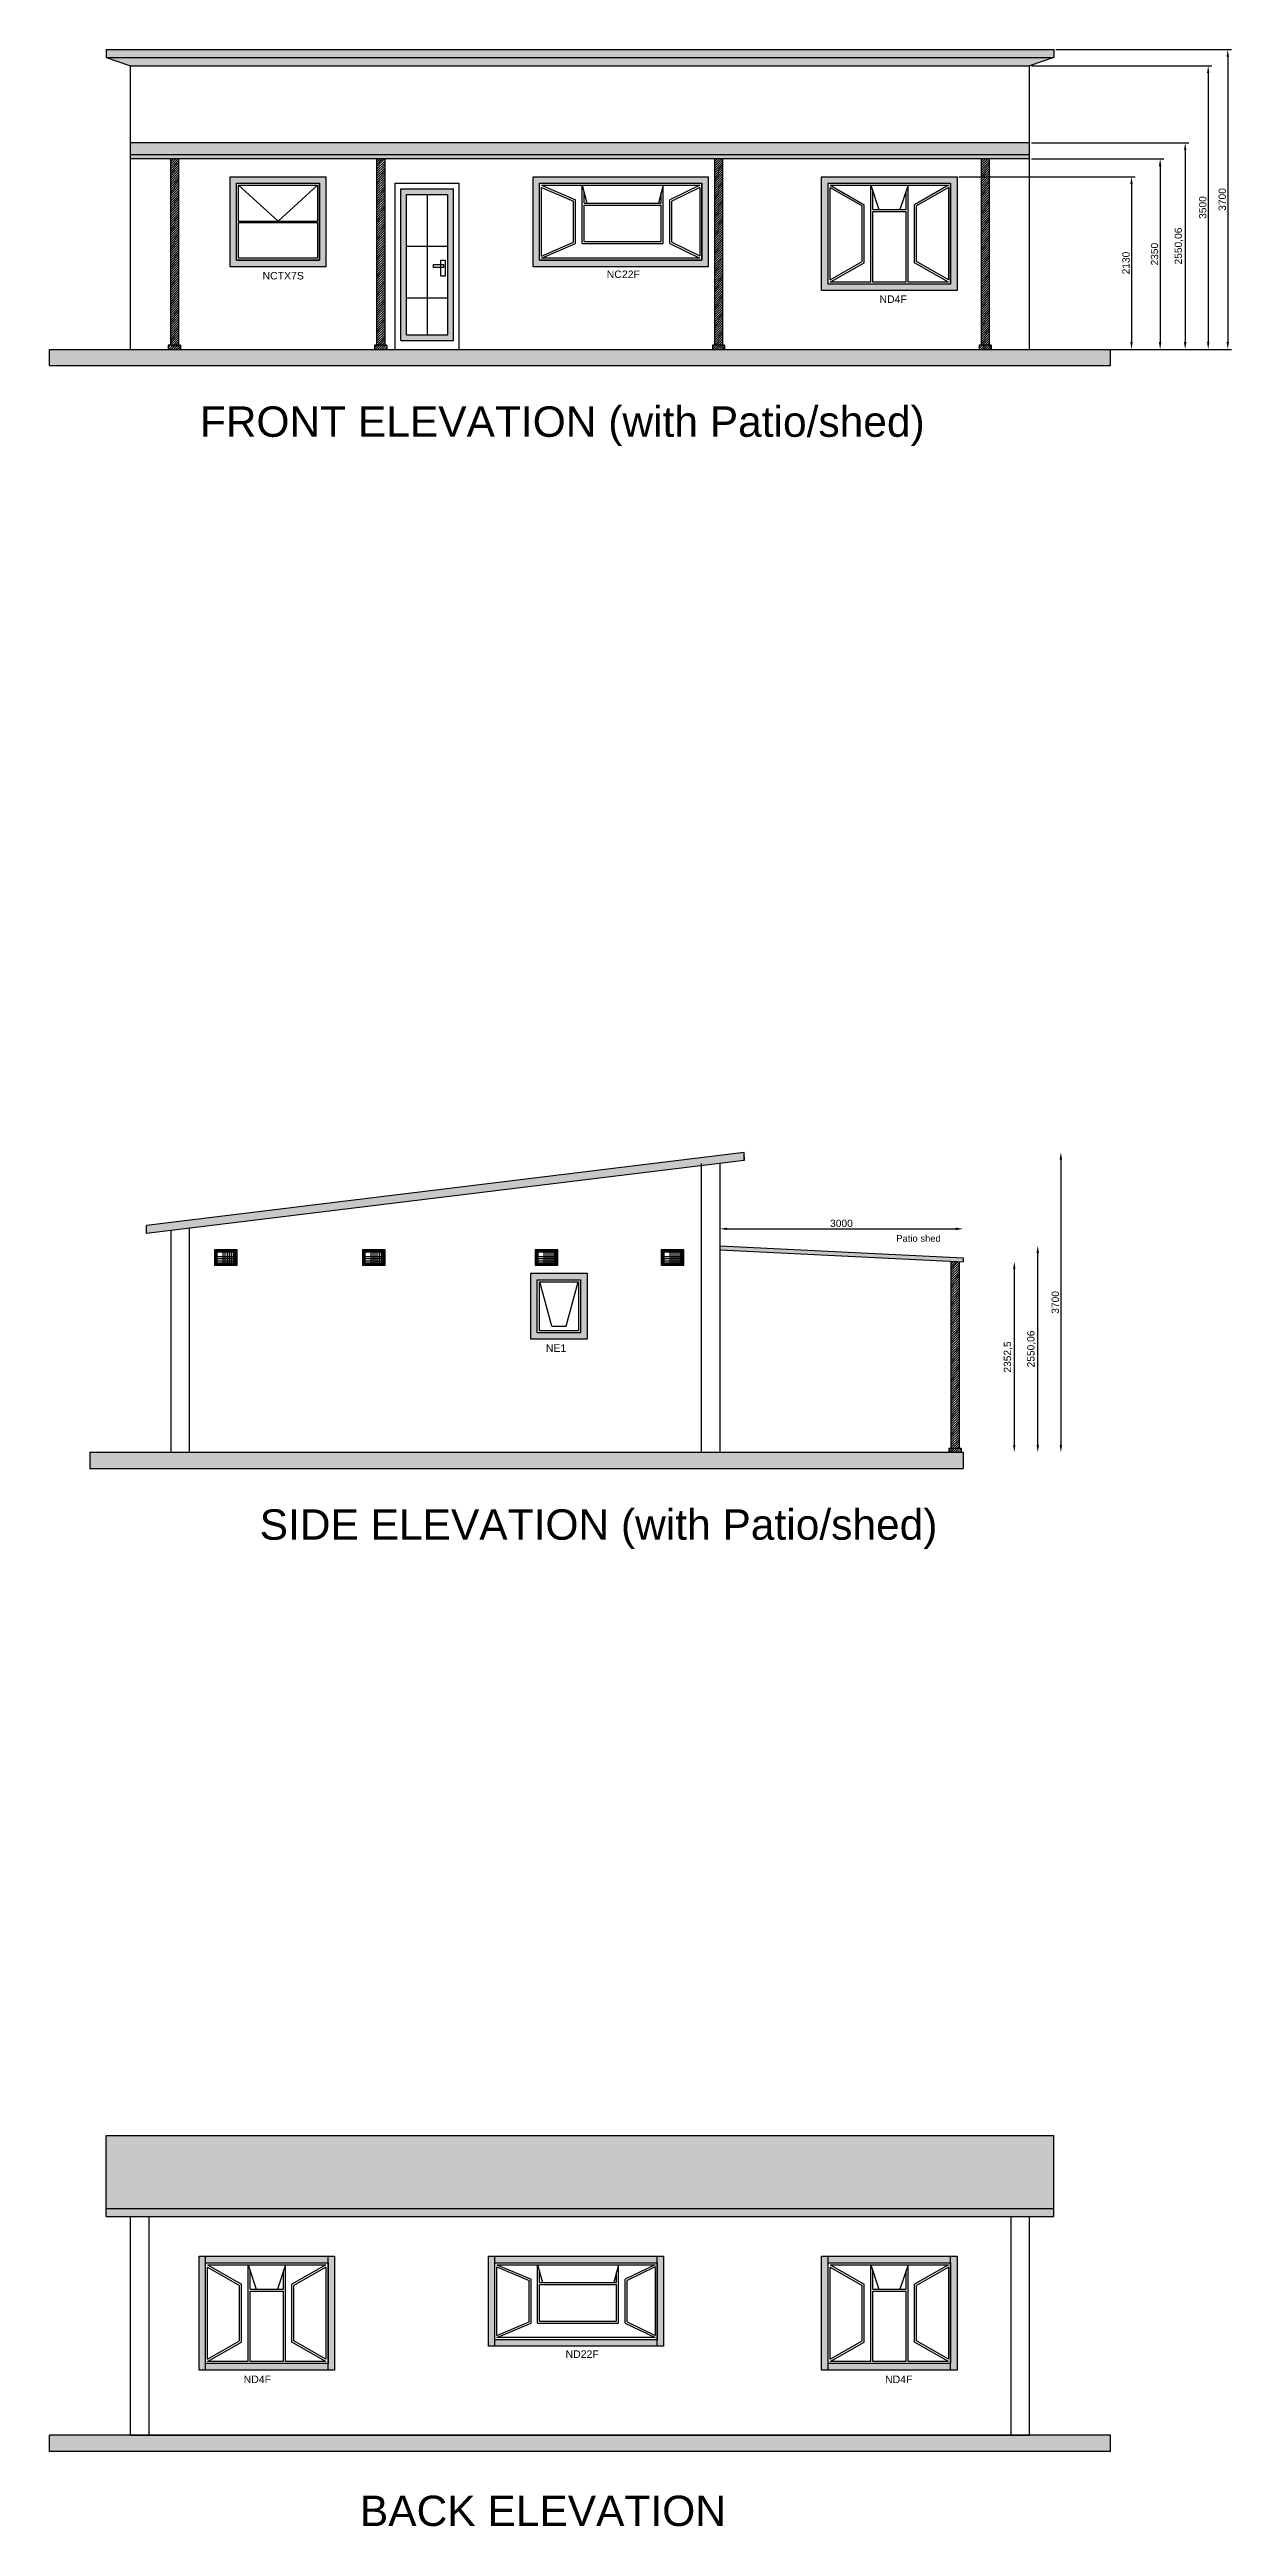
# Model space of a CAD drawing. Header units: millimetres. Extents: x 5556507 to 5811433, y 7824531 to 7923252.
# Drawn here: x 5605173 to 5619749, y 7892687 to 7923252 of the extents above; entities that cross this region are included whole.
import ezdxf

# ---------------------------------------------------------------- set-up
doc = ezdxf.new("R2010")
doc.units = ezdxf.units.MM
for name, color, linetype in [('blocks', 31, 'Continuous'), ('dimensions', 251, 'Continuous'), ('text', 8, 'Continuous'), ('wall hatch', 252, 'Continuous'), ('windows', 22, 'Continuous')]:
    doc.layers.add(name, color=color, linetype=linetype)
doc.styles.get("Standard").update_dxf_attribs({"font": 'arial.ttf'})
doc.dimstyles.new('ISO-25', dxfattribs={"dimscale": 31, "dimtxt": 2.5, "dimasz": 2.5, "dimexe": 1.25, "dimexo": 0.625, "dimtad": 1, "dimtxsty": 'Standard', "dimcen": 2.5, "dimse1": 1, "dimse2": 1, "dimadec": 0, "dimazin": 0, "dimtfac": 1, "dimtmove": 0, "dimatfit": 3, "dimfxl": 1, "dimarcsym": 0})

msp = doc.modelspace()

# ---------------------------------------------------------------- texts
at = {"layer": 'text'}
for s, height, p in [('NCTX7S', 92.636, (5607799.343, 7920414.554)), ('NC22F', 92.636, (5612044.71, 7920431.866)), ('ND4F', 92.636, (5615408.121, 7920124.961)), ('FRONT ELEVATION (with Patio/shed)', 375.19448, (5607026.169, 7918473.096)), ('Patio shed', 83.0946, (5615616.101, 7908540.341)), ('NE1', 92.636, (5611294.723, 7907181.652)), ('SIDE ELEVATION (with Patio/shed)', 375.19448, (5607764.624, 7904863.103)), ('ND22F', 92.636, (5611537.103, 7894767.554)), ('ND4F', 92.636, (5607567.132, 7894456.469)), ('ND4F', 92.636, (5615477.168, 7894456.469)), ('BACK ELEVATION', 375.19448, (5609001.137, 7892692.501))]:
    msp.add_text(s, height=height, dxfattribs=at).set_placement(p)

# ---------------------------------------------------------------- blocks, each defined once
blk = doc.blocks.new('NCTX7S')
at = {"layer": 'windows'}
for p, q in [((511, 483.3), (25, 925)), ((511, 483.3), (997, 925)), ((25, 483.3), (997, 483.3)), ((25, 466.7), (997, 466.7))]:
    blk.add_line(p, q, dxfattribs=at)
blk.add_lwpolyline([(0, 950), (1022, 950), (1022, 0), (0, 0)], close=True, dxfattribs=at)
for points in [[(25, 483.3), (25, 925), (997, 925), (997, 483.3)], [(997, 466.7), (997, 25), (25, 25), (25, 466.7)]]:
    blk.add_lwpolyline(points, dxfattribs=at)
blk = doc.blocks.new('NC22F')
at = {"layer": 'windows'}
for p, q in [((25, 925), (445, 745)), ((525, 205), (525, 925)), ((525, 925), (585, 705)), ((1525, 925), (1465, 705)), ((1525, 205), (1525, 925)), ((1975, 925), (1605, 745)), ((25, 898), (420, 729)), ((420, 221), (420, 729)), ((445, 205), (445, 745)), ((550, 705), (550, 833)), ((550, 705), (1500, 705)), ((550, 230), (550, 680)), ((550, 680), (1500, 680)), ((1500, 705), (1500, 833)), ((1500, 230), (1500, 680)), ((1605, 205), (1605, 745)), ((1975, 897), (1630, 729)), ((1630, 221), (1630, 729)), ((25, 52), (420, 221)), ((25, 25), (445, 205)), ((525, 205), (1525, 205)), ((550, 230), (1500, 230)), ((1605, 205), (1975, 25)), ((1630, 221), (1975, 53))]:
    blk.add_line(p, q, dxfattribs=at)
blk.add_lwpolyline([(0, 950), (2000, 950), (2000, 0), (0, 0)], close=True, dxfattribs=at)
for points in [[(25, 925), (1975, 925)], [(25, 52), (25, 898)], [(1975, 897), (1975, 53)], [(1975, 25), (25, 25)]]:
    blk.add_lwpolyline(points, dxfattribs=at)
blk = doc.blocks.new('ND4F')
at = {"layer": 'windows'}
for p, q in [((25, 1220), (445, 980)), ((25, 1191), (420, 965)), ((420, 280), (420, 965)), ((445, 265), (445, 980)), ((525, 25), (525, 1220)), ((525, 1220), (625, 920)), ((550, 920), (550, 1145)), ((550, 920), (961, 920)), ((986, 1220), (886, 920)), ((961, 920), (961, 1145)), ((986, 25), (986, 1220)), ((1486, 1220), (1066, 980)), ((1066, 265), (1066, 980)), ((1486, 1191), (1091, 965)), ((1091, 280), (1091, 965)), ((550, 25), (550, 895)), ((550, 895), (961, 895)), ((961, 25), (961, 895)), ((25, 54), (420, 280)), ((25, 25), (445, 265)), ((1486, 25), (1066, 265)), ((1486, 54), (1091, 280))]:
    blk.add_line(p, q, dxfattribs=at)
blk.add_lwpolyline([(0, 1245), (1511, 1245), (1511, 0), (0, 0)], close=True, dxfattribs=at)
for points in [[(25, 1220), (1486, 1220)], [(25, 54), (25, 1191)], [(1486, 1191), (1486, 54)], [(525, 25), (25, 25)], [(961, 25), (550, 25)], [(1486, 25), (986, 25)]]:
    blk.add_lwpolyline(points, dxfattribs=at)
blk = doc.blocks.new('DOOR')
h = blk.add_hatch(color=256)
h.dxf.hatch_style = 1
h.paths.add_polyline_path([(70, 110), (720, 110), (720, 1980), (70, 1980)])
h.paths.add_polyline_path([(140, 1910), (650, 1910), (650, 180), (140, 180)], flags=16)
for p, q in [((0, 0), (0, 2050)), ((0, 2050), (790, 2050)), ((70, 110), (70, 1980)), ((70, 1980), (720, 1980)), ((140, 180), (140, 1910)), ((140, 1910), (650, 1910)), ((395, 1910), (395, 180)), ((650, 180), (650, 1910)), ((720, 110), (720, 1980)), ((790, 0), (790, 2050)), ((140, 1274), (650, 1274)), ((140, 637), (650, 637)), ((0, 70), (0, 110)), ((0, 0), (790, 0)), ((70, 110), (720, 110)), ((140, 180), (650, 180))]:
    blk.add_line(p, q)
blk = doc.blocks.new('NE1')
at = {"layer": 'windows'}
for p, q in [((177, 79), (29, 629)), ((356, 79), (504, 629)), ((177, 79), (356, 79))]:
    blk.add_line(p, q, dxfattribs=at)
for points in [[(0, 654), (533, 654), (533, 0), (0, 0)], [(25, 629), (508, 629), (508, 25), (25, 25)]]:
    blk.add_lwpolyline(points, close=True, dxfattribs=at)
blk = doc.blocks.new('*D176')
at = {"layer": 'Defpoints', "color": 0, "transparency": 16777216}
for p in [(5616440, 7908699), (5613440, 7905942), (5616440, 7905942)]:
    blk.add_point(p, dxfattribs=at)
at = {"layer": 'dimensions', "color": 0, "lineweight": -2, "transparency": 16777216}
blk.add_line((5613530, 7908699), (5616350, 7908699), dxfattribs=at)
at = {"layer": 'dimensions', "color": 0, "transparency": 16777216}
for points in [[(5613530, 7908714), (5613530, 7908684), (5613440, 7908699)], [(5616350, 7908714), (5616350, 7908684), (5616440, 7908699)]]:
    blk.add_solid(points, dxfattribs=at)
at = {"layer": 'dimensions', "color": 0, "transparency": 16777216, "insert": (5614940, 7908767), "char_height": 90, "attachment_point": 5}
blk.add_mtext('3000', dxfattribs=at)
blk = doc.blocks.new('*D177')
at = {"layer": 'Defpoints', "color": 0, "transparency": 16777216}
for p in [(5613440, 7908492), (5617361, 7908492), (5613440, 7905942)]:
    blk.add_point(p, dxfattribs=at)
at = {"layer": 'text', "color": 0, "lineweight": -2, "transparency": 16777216}
blk.add_line((5617361, 7906032), (5617361, 7908402), dxfattribs=at)
at = {"layer": 'text', "color": 0, "transparency": 16777216}
for points in [[(5617346, 7908402), (5617376, 7908402), (5617361, 7908492)], [(5617346, 7906032), (5617376, 7906032), (5617361, 7905942)]]:
    blk.add_solid(points, dxfattribs=at)
at = {"layer": 'text', "color": 0, "transparency": 16777216, "insert": (5617284, 7907217), "char_height": 90, "attachment_point": 5, "rotation": 90}
blk.add_mtext('2550,06', dxfattribs=at)
blk = doc.blocks.new('*D178')
at = {"layer": 'Defpoints', "color": 0, "transparency": 16777216}
for p in [(5616390, 7908294), (5616390, 7905942), (5617071, 7905942)]:
    blk.add_point(p, dxfattribs=at)
at = {"layer": 'text', "color": 0, "lineweight": -2, "transparency": 16777216}
blk.add_line((5617071, 7908204), (5617071, 7906032), dxfattribs=at)
at = {"layer": 'text', "color": 0, "transparency": 16777216}
for points in [[(5617056, 7908204), (5617086, 7908204), (5617071, 7908294)], [(5617056, 7906032), (5617086, 7906032), (5617071, 7905942)]]:
    blk.add_solid(points, dxfattribs=at)
at = {"layer": 'text', "color": 0, "transparency": 16777216, "insert": (5616995, 7907118), "char_height": 90, "attachment_point": 5, "rotation": 90}
blk.add_mtext('2352,5', dxfattribs=at)
blk = doc.blocks.new('*D179')
at = {"layer": 'Defpoints', "color": 0, "transparency": 16777216}
for p in [(5613740, 7909642), (5613740, 7905942), (5617646, 7905942)]:
    blk.add_point(p, dxfattribs=at)
at = {"layer": 'text', "color": 0, "lineweight": -2, "transparency": 16777216}
blk.add_line((5617646, 7909552), (5617646, 7906032), dxfattribs=at)
at = {"layer": 'text', "color": 0, "transparency": 16777216}
for points in [[(5617631, 7909552), (5617661, 7909552), (5617646, 7909642)], [(5617631, 7906032), (5617661, 7906032), (5617646, 7905942)]]:
    blk.add_solid(points, dxfattribs=at)
at = {"layer": 'text', "color": 0, "transparency": 16777216, "insert": (5617577, 7907792), "char_height": 90, "attachment_point": 5, "rotation": 90}
blk.add_mtext('3700', dxfattribs=at)
blk = doc.blocks.new('*D180')
at = {"layer": 'Defpoints', "color": 0, "transparency": 16777216}
for p in [(5616366, 7921682), (5616366, 7919552), (5618517, 7919552)]:
    blk.add_point(p, dxfattribs=at)
at = {"layer": 'dimensions', "color": 0, "lineweight": -2, "transparency": 16777216}
for p, q in [((5616389, 7921682), (5618562, 7921682)), ((5618517, 7921592), (5618517, 7919642)), ((5616389, 7919552), (5618562, 7919552))]:
    blk.add_line(p, q, dxfattribs=at)
at = {"layer": 'dimensions', "color": 0, "transparency": 16777216}
for points in [[(5618502, 7921592), (5618532, 7921592), (5618517, 7921682)], [(5618502, 7919642), (5618532, 7919642), (5618517, 7919552)]]:
    blk.add_solid(points, dxfattribs=at)
at = {"layer": 'dimensions', "color": 0, "transparency": 16777216, "insert": (5618449, 7920617), "char_height": 90, "attachment_point": 5, "rotation": 90}
blk.add_mtext('2130', dxfattribs=at)
blk = doc.blocks.new('*D181')
at = {"layer": 'Defpoints', "color": 0, "transparency": 16777216}
for p in [(5617259, 7921902), (5617259, 7919552), (5618870, 7919552)]:
    blk.add_point(p, dxfattribs=at)
at = {"layer": 'dimensions', "color": 0, "lineweight": -2, "transparency": 16777216}
for p, q in [((5617282, 7921902), (5618915, 7921902)), ((5618870, 7921812), (5618870, 7919642)), ((5617282, 7919552), (5618915, 7919552))]:
    blk.add_line(p, q, dxfattribs=at)
at = {"layer": 'dimensions', "color": 0, "transparency": 16777216}
for points in [[(5618855, 7921812), (5618885, 7921812), (5618870, 7921902)], [(5618855, 7919642), (5618885, 7919642), (5618870, 7919552)]]:
    blk.add_solid(points, dxfattribs=at)
at = {"layer": 'dimensions', "color": 0, "transparency": 16777216, "insert": (5618801, 7920727), "char_height": 90, "attachment_point": 5, "rotation": 90}
blk.add_mtext('2350', dxfattribs=at)
blk = doc.blocks.new('*D182')
at = {"layer": 'Defpoints', "color": 0, "transparency": 16777216}
for p in [(5617259, 7922102), (5617259, 7919552), (5619179, 7919552)]:
    blk.add_point(p, dxfattribs=at)
at = {"layer": 'dimensions', "color": 0, "lineweight": -2, "transparency": 16777216}
for p, q in [((5617282, 7922102), (5619224, 7922102)), ((5619179, 7922012), (5619179, 7919642)), ((5617282, 7919552), (5619224, 7919552))]:
    blk.add_line(p, q, dxfattribs=at)
at = {"layer": 'dimensions', "color": 0, "transparency": 16777216}
for points in [[(5619164, 7922012), (5619194, 7922012), (5619179, 7922102)], [(5619164, 7919642), (5619194, 7919642), (5619179, 7919552)]]:
    blk.add_solid(points, dxfattribs=at)
at = {"layer": 'dimensions', "color": 0, "transparency": 16777216, "insert": (5619102, 7920827), "char_height": 90, "attachment_point": 5, "rotation": 90}
blk.add_mtext('2550,06', dxfattribs=at)
blk = doc.blocks.new('*D183')
at = {"layer": 'Defpoints', "color": 0, "transparency": 16777216}
for p in [(5617259, 7923052), (5617259, 7919552), (5619463, 7919552)]:
    blk.add_point(p, dxfattribs=at)
at = {"layer": 'dimensions', "color": 0, "lineweight": -2, "transparency": 16777216}
for p, q in [((5617282, 7923052), (5619508, 7923052)), ((5619463, 7922962), (5619463, 7919642)), ((5617282, 7919552), (5619508, 7919552))]:
    blk.add_line(p, q, dxfattribs=at)
at = {"layer": 'dimensions', "color": 0, "transparency": 16777216}
for points in [[(5619448, 7922962), (5619478, 7922962), (5619463, 7923052)], [(5619448, 7919642), (5619478, 7919642), (5619463, 7919552)]]:
    blk.add_solid(points, dxfattribs=at)
at = {"layer": 'dimensions', "color": 0, "transparency": 16777216, "insert": (5619395, 7921302), "char_height": 90, "attachment_point": 5, "rotation": 90}
blk.add_mtext('3500', dxfattribs=at)
blk = doc.blocks.new('*D184')
at = {"layer": 'Defpoints', "color": 0, "transparency": 16777216}
for p in [(5617559, 7923252), (5617559, 7919552), (5619704, 7919552)]:
    blk.add_point(p, dxfattribs=at)
at = {"layer": 'dimensions', "color": 0, "lineweight": -2, "transparency": 16777216}
for p, q in [((5617582, 7923252), (5619749, 7923252)), ((5619704, 7923162), (5619704, 7919642)), ((5617582, 7919552), (5619749, 7919552))]:
    blk.add_line(p, q, dxfattribs=at)
at = {"layer": 'dimensions', "color": 0, "transparency": 16777216}
for points in [[(5619689, 7923162), (5619719, 7923162), (5619704, 7923252)], [(5619689, 7919642), (5619719, 7919642), (5619704, 7919552)]]:
    blk.add_solid(points, dxfattribs=at)
at = {"layer": 'dimensions', "color": 0, "transparency": 16777216, "insert": (5619636, 7921402), "char_height": 90, "attachment_point": 5, "rotation": 90}
blk.add_mtext('3700', dxfattribs=at)

# ---------------------------------------------------------------- dimensions: what is measured, and where the dimension line sits
at = {"layer": 'dimensions'}
for base, p1, p2, picture, middle in [((5619704.251, 7919551.709), (5617559.299, 7923251.709), (5617559.299, 7919551.709), '*D184', (5619635.769, 7921401.709)), ((5619463.106, 7919551.709), (5617259.299, 7923051.709), (5617259.299, 7919551.709), '*D183', (5619394.624, 7921301.709)), ((5619178.685, 7919551.709), (5617259.299, 7922101.771), (5617259.299, 7919551.709), '*D182', (5619102.099, 7920826.74)), ((5618869.527, 7919551.709), (5617259.299, 7921901.709), (5617259.299, 7919551.709), '*D181', (5618801.045, 7920726.709)), ((5618517.093, 7919551.709), (5616366.199, 7921681.709), (5616366.199, 7919551.709), '*D180', (5618448.611, 7920616.709))]:
    dim = msp.add_linear_dim(base=base, p1=p1, p2=p2, angle=90, dimstyle='ISO-25', override={"dimscale": 36, "dimtoh": 1, "dimse1": 0, "dimse2": 0}, dxfattribs=at)
    dim.commit()
    dim.dimension.update_dxf_attribs({"geometry": picture, "text_midpoint": middle})
dim = msp.add_linear_dim(base=(5616439.917, 7908698.935), p1=(5613439.917, 7905941.715), p2=(5616439.917, 7905941.715), dimstyle='ISO-25', override={"dimscale": 36, "dimtoh": 1}, dxfattribs=at)
dim.commit()
dim.dimension.update_dxf_attribs({"geometry": '*D176', "text_midpoint": (5614939.917, 7908767.418)})
at = {"layer": 'text'}
for base, p1, p2, picture, middle in [((5617645.641, 7905941.715), (5613739.917, 7909641.715), (5613739.917, 7905941.715), '*D179', (5617577.159, 7907791.715)), ((5617360.65, 7908491.778), (5613439.917, 7905941.715), (5613439.917, 7908491.778), '*D177', (5617284.064, 7907216.747)), ((5617071.088, 7905941.715), (5616389.917, 7908294.215), (5616389.917, 7905941.715), '*D178', (5616994.503, 7907117.965))]:
    dim = msp.add_linear_dim(base=base, p1=p1, p2=p2, angle=90, dimstyle='ISO-25', override={"dimscale": 36, "dimtoh": 1}, dxfattribs=at)
    dim.commit()
    dim.dimension.update_dxf_attribs({"geometry": picture, "text_midpoint": middle})

# ---------------------------------------------------------------- hatches: boundary and pattern name
h = msp.add_hatch()
h.set_pattern_fill('_USER', color=1, style=0, pattern_type=0)
h.set_pattern_definition([(0, (0, 6947.2412), (0, 1), [])])
h.paths.add_polyline_path([(5617559.299, 7923251.709), (5605873.499, 7923251.709), (5605873.499, 7923151.709), (5617559.299, 7923151.709)])
for color, points in [(1, [(5617259.299, 7921951.646), (5617259.299, 7922101.771), (5606173.499, 7922101.771), (5606173.499, 7921951.646)]), (8, [(5617259.299, 7921901.709), (5617259.299, 7921951.646), (5606173.499, 7921951.646), (5606173.499, 7921901.709)]), (1, [(5606368.417, 7908741.715), (5606368.417, 7908641.715), (5613739.917, 7909541.715), (5613739.917, 7909641.715)]), (1, [(5613439.917, 7908491.778), (5613439.917, 7908441.715), (5616439.917, 7908291.715), (5616442.414, 7908341.653)]), (1, [(5617559.299, 7896612.019), (5617559.299, 7897512.019), (5605873.499, 7897512.019), (5605873.499, 7896612.019)]), (8, [(5605873.499, 7896612.019), (5605873.499, 7896512.019), (5617559.299, 7896512.019), (5617559.299, 7896612.019)])]:
    msp.add_hatch(color=color).paths.add_polyline_path(points)
h = msp.add_hatch()
h.set_pattern_fill('JIS_LC_20', color=8, style=0)
h.set_pattern_definition([(45, (0, 6947.241), (-14.142135624, 14.142135624), []), (45, (0.4, 6947.241), (-14.142135624, 14.142135624), [])])
h.paths.add_polyline_path([(5616763.083, 7921901.709), (5616663.083, 7921901.709), (5616663.083, 7919601.709), (5616763.083, 7919601.709)])
h.paths.add_polyline_path([(5616788.083, 7919601.709), (5616638.083, 7919601.709), (5616638.083, 7919551.709), (5616788.083, 7919551.709)])
h.paths.add_polyline_path([(5613473.56, 7921901.709), (5613373.56, 7921901.709), (5613373.56, 7919601.709), (5613473.56, 7919601.709)])
h.paths.add_polyline_path([(5613498.56, 7919601.709), (5613348.56, 7919601.709), (5613348.56, 7919551.709), (5613498.56, 7919551.709)])
h.paths.add_polyline_path([(5609306.546, 7921901.709), (5609206.546, 7921901.709), (5609206.546, 7919601.709), (5609306.546, 7919601.709)])
h.paths.add_polyline_path([(5609331.546, 7919601.709), (5609181.546, 7919601.709), (5609181.546, 7919551.709), (5609331.546, 7919551.709)])
h.paths.add_polyline_path([(5606763.083, 7921901.709), (5606663.083, 7921901.709), (5606663.083, 7919601.709), (5606763.083, 7919601.709)])
h.paths.add_polyline_path([(5606788.083, 7919601.709), (5606638.083, 7919601.709), (5606638.083, 7919551.709), (5606788.083, 7919551.709)])
h = msp.add_hatch()
h.set_pattern_fill('AR-CONC', color=8, style=0)
h.set_pattern_definition([(50, (0, 6947.24), (182.184669, -15.9390855), [19.05, -209.55]), (355, (0, 6947.24), (-35.2434214, 191.0568452), [15.24, -167.640584]), (100.4514447, (15.18, 6945.91), (146.941247, 175.117752), [16.1900088, -178.0902446]), (46.1842, (0, 6998.04), (271.079041, -42.042328), [28.575, -314.325]), (96.6355576, (22.6, 6994.54), (237.404134, 247.4261246), [24.285023, -267.135608]), (351.1841512, (0, 6998.04), (237.404134, 247.4261246), [22.859967, -251.459732]), (21, (25.4, 6985.34), (151.6143913, -102.2651982), [19.05, -209.55]), (326, (25.4, 6985.34), (61.8020283, 184.187966), [15.24, -167.64]), (71.451445, (38.03, 6976.82), (213.4164193, 81.922769), [16.1900088, -178.0899376]), (37.5, (0, 6947.24), (3.08860325, 84.55503887), [0, -165.608, 0, -170.18, 0, -168.275]), (7.5, (0, 6947.24), (66.8196625, 100.1805748), [0, -97.028, 0, -161.798, 0, -64.135]), (327.5, (-56.64, 6947.24), (135.59059517, -5.728744), [0, -63.5, 0, -198.12, 0, -262.89]), (317.5, (-82.04, 6947.24), (148.1291814, 25.426491), [0, -82.55, 0, -131.572, 0, -186.69])])
h.paths.add_polyline_path([(5605173.499, 7919551.709), (5605173.499, 7919351.709), (5618259.299, 7919351.709), (5618259.299, 7919551.709)])
at = {"true_color": 0x636466}
h = msp.add_hatch(color=251, dxfattribs=at)
h.paths.add_polyline_path([(5607486.995, 7908251.715), (5607206.995, 7908251.715), (5607206.995, 7908441.715), (5607486.995, 7908441.715)])
h.paths.add_polyline_path([(5607456.995, 7908281.715), (5607456.995, 7908411.715), (5607236.995, 7908411.715), (5607236.995, 7908281.715)], flags=16)
h.paths.add_polyline_path([(5607436.995, 7908306.715), (5607436.995, 7908396.715), (5607261.995, 7908396.715), (5607261.995, 7908306.715)], flags=0)
h.paths.add_polyline_path([(5607286.995, 7908331.715), (5607411.995, 7908331.715), (5607411.995, 7908381.715), (5607286.995, 7908381.715)], flags=0)
h.paths.add_polyline_path([(5607436.995, 7908306.715), (5607411.995, 7908306.715), (5607411.995, 7908331.715), (5607436.995, 7908331.715)], flags=0)
h.paths.add_polyline_path([(5607411.995, 7908306.715), (5607386.995, 7908306.715), (5607386.995, 7908331.715), (5607411.995, 7908331.715)], flags=0)
h.paths.add_polyline_path([(5607361.995, 7908306.715), (5607336.995, 7908306.715), (5607336.995, 7908331.715), (5607361.995, 7908331.715)], flags=0)
h.paths.add_polyline_path([(5607386.995, 7908306.715), (5607361.995, 7908306.715), (5607361.995, 7908331.715), (5607386.995, 7908331.715)], flags=0)
h.paths.add_polyline_path([(5607336.995, 7908306.715), (5607311.995, 7908306.715), (5607311.995, 7908331.715), (5607336.995, 7908331.715)], flags=0)
h.paths.add_polyline_path([(5607311.995, 7908306.715), (5607286.995, 7908306.715), (5607286.995, 7908331.715), (5607311.995, 7908331.715)], flags=0)
h.paths.add_polyline_path([(5607286.995, 7908306.715), (5607261.995, 7908306.715), (5607261.995, 7908331.715), (5607286.995, 7908331.715)], flags=0)
h.paths.add_polyline_path([(5607286.995, 7908331.715), (5607261.995, 7908331.715), (5607261.995, 7908356.715), (5607286.995, 7908356.715)], flags=0)
h.paths.add_polyline_path([(5607286.995, 7908356.715), (5607261.995, 7908356.715), (5607261.995, 7908381.715), (5607286.995, 7908381.715)], flags=0)
h.paths.add_polyline_path([(5607286.995, 7908381.715), (5607261.995, 7908381.715), (5607261.995, 7908396.715), (5607286.995, 7908396.715)], flags=0)
h.paths.add_polyline_path([(5607311.995, 7908381.715), (5607286.995, 7908381.715), (5607286.995, 7908396.715), (5607311.995, 7908396.715)], flags=0)
h.paths.add_polyline_path([(5607336.995, 7908381.715), (5607311.995, 7908381.715), (5607311.995, 7908396.715), (5607336.995, 7908396.715)], flags=0)
h.paths.add_polyline_path([(5607361.995, 7908381.715), (5607336.995, 7908381.715), (5607336.995, 7908396.715), (5607361.995, 7908396.715)], flags=0)
h.paths.add_polyline_path([(5607386.995, 7908381.715), (5607361.995, 7908381.715), (5607361.995, 7908396.715), (5607386.995, 7908396.715)], flags=0)
h.paths.add_polyline_path([(5607411.995, 7908381.715), (5607386.995, 7908381.715), (5607386.995, 7908396.715), (5607411.995, 7908396.715)], flags=0)
h.paths.add_polyline_path([(5607436.995, 7908381.715), (5607411.995, 7908381.715), (5607411.995, 7908396.715), (5607436.995, 7908396.715)], flags=0)
h.paths.add_polyline_path([(5607436.995, 7908356.715), (5607411.995, 7908356.715), (5607411.995, 7908381.715), (5607436.995, 7908381.715)], flags=0)
h.paths.add_polyline_path([(5607436.995, 7908331.715), (5607411.995, 7908331.715), (5607411.995, 7908356.715), (5607436.995, 7908356.715)], flags=0)
h = msp.add_hatch(color=251, dxfattribs=at)
h.paths.add_polyline_path([(5609311.548, 7908251.715), (5609031.548, 7908251.715), (5609031.548, 7908441.715), (5609311.548, 7908441.715)])
h.paths.add_polyline_path([(5609281.548, 7908281.715), (5609281.548, 7908411.715), (5609061.548, 7908411.715), (5609061.548, 7908281.715)], flags=16)
h.paths.add_polyline_path([(5609261.548, 7908306.715), (5609261.548, 7908396.715), (5609086.548, 7908396.715), (5609086.548, 7908306.715)], flags=0)
h.paths.add_polyline_path([(5609111.548, 7908331.715), (5609236.548, 7908331.715), (5609236.548, 7908381.715), (5609111.548, 7908381.715)], flags=0)
h.paths.add_polyline_path([(5609261.548, 7908306.715), (5609236.548, 7908306.715), (5609236.548, 7908331.715), (5609261.548, 7908331.715)], flags=0)
h.paths.add_polyline_path([(5609236.548, 7908306.715), (5609211.548, 7908306.715), (5609211.548, 7908331.715), (5609236.548, 7908331.715)], flags=0)
h.paths.add_polyline_path([(5609186.548, 7908306.715), (5609161.548, 7908306.715), (5609161.548, 7908331.715), (5609186.548, 7908331.715)], flags=0)
h.paths.add_polyline_path([(5609211.548, 7908306.715), (5609186.548, 7908306.715), (5609186.548, 7908331.715), (5609211.548, 7908331.715)], flags=0)
h.paths.add_polyline_path([(5609161.548, 7908306.715), (5609136.548, 7908306.715), (5609136.548, 7908331.715), (5609161.548, 7908331.715)], flags=0)
h.paths.add_polyline_path([(5609136.548, 7908306.715), (5609111.548, 7908306.715), (5609111.548, 7908331.715), (5609136.548, 7908331.715)], flags=0)
h.paths.add_polyline_path([(5609111.548, 7908306.715), (5609086.548, 7908306.715), (5609086.548, 7908331.715), (5609111.548, 7908331.715)], flags=0)
h.paths.add_polyline_path([(5609111.548, 7908331.715), (5609086.548, 7908331.715), (5609086.548, 7908356.715), (5609111.548, 7908356.715)], flags=0)
h.paths.add_polyline_path([(5609111.548, 7908356.715), (5609086.548, 7908356.715), (5609086.548, 7908381.715), (5609111.548, 7908381.715)], flags=0)
h.paths.add_polyline_path([(5609111.548, 7908381.715), (5609086.548, 7908381.715), (5609086.548, 7908396.715), (5609111.548, 7908396.715)], flags=0)
h.paths.add_polyline_path([(5609136.548, 7908381.715), (5609111.548, 7908381.715), (5609111.548, 7908396.715), (5609136.548, 7908396.715)], flags=0)
h.paths.add_polyline_path([(5609161.548, 7908381.715), (5609136.548, 7908381.715), (5609136.548, 7908396.715), (5609161.548, 7908396.715)], flags=0)
h.paths.add_polyline_path([(5609186.548, 7908381.715), (5609161.548, 7908381.715), (5609161.548, 7908396.715), (5609186.548, 7908396.715)], flags=0)
h.paths.add_polyline_path([(5609211.548, 7908381.715), (5609186.548, 7908381.715), (5609186.548, 7908396.715), (5609211.548, 7908396.715)], flags=0)
h.paths.add_polyline_path([(5609236.548, 7908381.715), (5609211.548, 7908381.715), (5609211.548, 7908396.715), (5609236.548, 7908396.715)], flags=0)
h.paths.add_polyline_path([(5609261.548, 7908381.715), (5609236.548, 7908381.715), (5609236.548, 7908396.715), (5609261.548, 7908396.715)], flags=0)
h.paths.add_polyline_path([(5609261.548, 7908356.715), (5609236.548, 7908356.715), (5609236.548, 7908381.715), (5609261.548, 7908381.715)], flags=0)
h.paths.add_polyline_path([(5609261.548, 7908331.715), (5609236.548, 7908331.715), (5609236.548, 7908356.715), (5609261.548, 7908356.715)], flags=0)
h = msp.add_hatch(color=251, dxfattribs=at)
h.paths.add_polyline_path([(5611443.449, 7908251.715), (5611163.449, 7908251.715), (5611163.449, 7908441.715), (5611443.449, 7908441.715)])
h.paths.add_polyline_path([(5611413.449, 7908281.715), (5611413.449, 7908411.715), (5611193.449, 7908411.715), (5611193.449, 7908281.715)], flags=16)
h.paths.add_polyline_path([(5611393.449, 7908306.715), (5611393.449, 7908396.715), (5611218.449, 7908396.715), (5611218.449, 7908306.715)], flags=0)
h.paths.add_polyline_path([(5611243.449, 7908331.715), (5611368.449, 7908331.715), (5611368.449, 7908381.715), (5611243.449, 7908381.715)], flags=0)
h.paths.add_polyline_path([(5611393.449, 7908306.715), (5611368.449, 7908306.715), (5611368.449, 7908331.715), (5611393.449, 7908331.715)], flags=0)
h.paths.add_polyline_path([(5611368.449, 7908306.715), (5611343.449, 7908306.715), (5611343.449, 7908331.715), (5611368.449, 7908331.715)], flags=0)
h.paths.add_polyline_path([(5611318.449, 7908306.715), (5611293.449, 7908306.715), (5611293.449, 7908331.715), (5611318.449, 7908331.715)], flags=0)
h.paths.add_polyline_path([(5611343.449, 7908306.715), (5611318.449, 7908306.715), (5611318.449, 7908331.715), (5611343.449, 7908331.715)], flags=0)
h.paths.add_polyline_path([(5611293.449, 7908306.715), (5611268.449, 7908306.715), (5611268.449, 7908331.715), (5611293.449, 7908331.715)], flags=0)
h.paths.add_polyline_path([(5611268.449, 7908306.715), (5611243.449, 7908306.715), (5611243.449, 7908331.715), (5611268.449, 7908331.715)], flags=0)
h.paths.add_polyline_path([(5611243.449, 7908306.715), (5611218.449, 7908306.715), (5611218.449, 7908331.715), (5611243.449, 7908331.715)], flags=0)
h.paths.add_polyline_path([(5611243.449, 7908331.715), (5611218.449, 7908331.715), (5611218.449, 7908356.715), (5611243.449, 7908356.715)], flags=0)
h.paths.add_polyline_path([(5611243.449, 7908356.715), (5611218.449, 7908356.715), (5611218.449, 7908381.715), (5611243.449, 7908381.715)], flags=0)
h.paths.add_polyline_path([(5611243.449, 7908381.715), (5611218.449, 7908381.715), (5611218.449, 7908396.715), (5611243.449, 7908396.715)], flags=0)
h.paths.add_polyline_path([(5611268.449, 7908381.715), (5611243.449, 7908381.715), (5611243.449, 7908396.715), (5611268.449, 7908396.715)], flags=0)
h.paths.add_polyline_path([(5611293.449, 7908381.715), (5611268.449, 7908381.715), (5611268.449, 7908396.715), (5611293.449, 7908396.715)], flags=0)
h.paths.add_polyline_path([(5611318.449, 7908381.715), (5611293.449, 7908381.715), (5611293.449, 7908396.715), (5611318.449, 7908396.715)], flags=0)
h.paths.add_polyline_path([(5611343.449, 7908381.715), (5611318.449, 7908381.715), (5611318.449, 7908396.715), (5611343.449, 7908396.715)], flags=0)
h.paths.add_polyline_path([(5611368.449, 7908381.715), (5611343.449, 7908381.715), (5611343.449, 7908396.715), (5611368.449, 7908396.715)], flags=0)
h.paths.add_polyline_path([(5611393.449, 7908381.715), (5611368.449, 7908381.715), (5611368.449, 7908396.715), (5611393.449, 7908396.715)], flags=0)
h.paths.add_polyline_path([(5611393.449, 7908356.715), (5611368.449, 7908356.715), (5611368.449, 7908381.715), (5611393.449, 7908381.715)], flags=0)
h.paths.add_polyline_path([(5611393.449, 7908331.715), (5611368.449, 7908331.715), (5611368.449, 7908356.715), (5611393.449, 7908356.715)], flags=0)
h = msp.add_hatch(color=251, dxfattribs=at)
h.paths.add_polyline_path([(5612997.468, 7908251.715), (5612717.468, 7908251.715), (5612717.468, 7908441.715), (5612997.468, 7908441.715)])
h.paths.add_polyline_path([(5612967.468, 7908281.715), (5612967.468, 7908411.715), (5612747.468, 7908411.715), (5612747.468, 7908281.715)], flags=16)
h.paths.add_polyline_path([(5612947.468, 7908306.715), (5612947.468, 7908396.715), (5612772.468, 7908396.715), (5612772.468, 7908306.715)], flags=0)
h.paths.add_polyline_path([(5612797.468, 7908331.715), (5612922.468, 7908331.715), (5612922.468, 7908381.715), (5612797.468, 7908381.715)], flags=0)
h.paths.add_polyline_path([(5612947.468, 7908306.715), (5612922.468, 7908306.715), (5612922.468, 7908331.715), (5612947.468, 7908331.715)], flags=0)
h.paths.add_polyline_path([(5612922.468, 7908306.715), (5612897.468, 7908306.715), (5612897.468, 7908331.715), (5612922.468, 7908331.715)], flags=0)
h.paths.add_polyline_path([(5612872.468, 7908306.715), (5612847.468, 7908306.715), (5612847.468, 7908331.715), (5612872.468, 7908331.715)], flags=0)
h.paths.add_polyline_path([(5612897.468, 7908306.715), (5612872.468, 7908306.715), (5612872.468, 7908331.715), (5612897.468, 7908331.715)], flags=0)
h.paths.add_polyline_path([(5612847.468, 7908306.715), (5612822.468, 7908306.715), (5612822.468, 7908331.715), (5612847.468, 7908331.715)], flags=0)
h.paths.add_polyline_path([(5612822.468, 7908306.715), (5612797.468, 7908306.715), (5612797.468, 7908331.715), (5612822.468, 7908331.715)], flags=0)
h.paths.add_polyline_path([(5612797.468, 7908306.715), (5612772.468, 7908306.715), (5612772.468, 7908331.715), (5612797.468, 7908331.715)], flags=0)
h.paths.add_polyline_path([(5612797.468, 7908331.715), (5612772.468, 7908331.715), (5612772.468, 7908356.715), (5612797.468, 7908356.715)], flags=0)
h.paths.add_polyline_path([(5612797.468, 7908356.715), (5612772.468, 7908356.715), (5612772.468, 7908381.715), (5612797.468, 7908381.715)], flags=0)
h.paths.add_polyline_path([(5612797.468, 7908381.715), (5612772.468, 7908381.715), (5612772.468, 7908396.715), (5612797.468, 7908396.715)], flags=0)
h.paths.add_polyline_path([(5612822.468, 7908381.715), (5612797.468, 7908381.715), (5612797.468, 7908396.715), (5612822.468, 7908396.715)], flags=0)
h.paths.add_polyline_path([(5612847.468, 7908381.715), (5612822.468, 7908381.715), (5612822.468, 7908396.715), (5612847.468, 7908396.715)], flags=0)
h.paths.add_polyline_path([(5612872.468, 7908381.715), (5612847.468, 7908381.715), (5612847.468, 7908396.715), (5612872.468, 7908396.715)], flags=0)
h.paths.add_polyline_path([(5612897.468, 7908381.715), (5612872.468, 7908381.715), (5612872.468, 7908396.715), (5612897.468, 7908396.715)], flags=0)
h.paths.add_polyline_path([(5612922.468, 7908381.715), (5612897.468, 7908381.715), (5612897.468, 7908396.715), (5612922.468, 7908396.715)], flags=0)
h.paths.add_polyline_path([(5612947.468, 7908381.715), (5612922.468, 7908381.715), (5612922.468, 7908396.715), (5612947.468, 7908396.715)], flags=0)
h.paths.add_polyline_path([(5612947.468, 7908356.715), (5612922.468, 7908356.715), (5612922.468, 7908381.715), (5612947.468, 7908381.715)], flags=0)
h.paths.add_polyline_path([(5612947.468, 7908331.715), (5612922.468, 7908331.715), (5612922.468, 7908356.715), (5612947.468, 7908356.715)], flags=0)
h = msp.add_hatch()
h.set_pattern_fill('JIS_LC_20', color=8, style=0)
h.set_pattern_definition([(45, (-18331.282, -6662.752), (-14.142135624, 14.142135624), []), (45, (-18330.882, -6662.752), (-14.142135624, 14.142135624), [])])
h.paths.add_polyline_path([(5616389.917, 7908294.215), (5616289.917, 7908299.215), (5616289.917, 7905991.715), (5616389.917, 7905991.715)])
h.paths.add_polyline_path([(5616414.917, 7905991.715), (5616264.917, 7905991.715), (5616264.917, 7905941.715), (5616414.917, 7905941.715)])
h = msp.add_hatch()
h.set_pattern_fill('AR-CONC', color=8, style=0)
h.set_pattern_definition([(50, (-18331.28, -6662.75), (182.184669, -15.9390855), [19.05, -209.55]), (355, (-18331.28, -6662.75), (-35.2434214, 191.0568452), [15.24, -167.640584]), (100.4514447, (-18316.1, -6664.08), (146.941247, 175.117752), [16.1900088, -178.0902446]), (46.1842, (-18331.28, -6611.95), (271.079041, -42.042328), [28.575, -314.325]), (96.6355576, (-18308.7, -6615.46), (237.404134, 247.4261246), [24.285023, -267.135608]), (351.1841512, (-18331.28, -6611.95), (237.404134, 247.4261246), [22.859967, -251.459732]), (21, (-18305.88, -6624.65), (151.6143913, -102.2651982), [19.05, -209.55]), (326, (-18305.88, -6624.65), (61.8020283, 184.187966), [15.24, -167.64]), (71.451445, (-18293.25, -6633.17), (213.4164193, 81.922769), [16.1900088, -178.0899376]), (37.5, (-18331.28, -6662.75), (3.08860325, 84.55503887), [0, -165.608, 0, -170.18, 0, -168.275]), (7.5, (-18331.28, -6662.75), (66.8196625, 100.1805748), [0, -97.028, 0, -161.798, 0, -64.135]), (327.5, (-18387.924, -6662.75), (135.59059517, -5.728744), [0, -63.5, 0, -198.12, 0, -262.89]), (317.5, (-18413.32, -6662.75), (148.1291814, 25.426491), [0, -82.55, 0, -131.572, 0, -186.69])])
h.paths.add_polyline_path([(5605668.417, 7905941.715), (5605668.417, 7905741.715), (5616439.917, 7905741.715), (5616439.917, 7905941.715)])
h = msp.add_hatch()
h.set_pattern_fill('AR-CONC', color=8, style=0)
h.set_pattern_definition([(50, (-5e-08, -4418.16), (182.184669, -15.9390855), [19.05, -209.55]), (355, (-5e-08, -4418.16), (-35.2434214, 191.0568452), [15.24, -167.640584]), (100.4514447, (15.18, -4419.49), (146.941247, 175.117752), [16.1900088, -178.0902446]), (46.1842, (-5e-08, -4367.36), (271.079041, -42.042328), [28.575, -314.325]), (96.6355576, (22.6, -4370.86), (237.404134, 247.4261246), [24.285023, -267.135608]), (351.1841512, (-5e-08, -4367.36), (237.404134, 247.4261246), [22.859967, -251.459732]), (21, (25.4, -4380.06), (151.6143913, -102.2651982), [19.05, -209.55]), (326, (25.4, -4380.06), (61.8020283, 184.187966), [15.24, -167.64]), (71.451445, (38.03, -4388.58), (213.4164193, 81.922769), [16.1900088, -178.0899376]), (37.5, (-5e-08, -4418.16), (3.08860325, 84.55503887), [0, -165.608, 0, -170.18, 0, -168.275]), (7.5, (-5e-08, -4418.16), (66.8196625, 100.1805748), [0, -97.028, 0, -161.798, 0, -64.135]), (327.5, (-56.64, -4418.16), (135.59059517, -5.728744), [0, -63.5, 0, -198.12, 0, -262.89]), (317.5, (-82.04, -4418.16), (148.1291814, 25.426491), [0, -82.55, 0, -131.572, 0, -186.69])])
h.paths.add_polyline_path([(5605173.499, 7893812.019), (5605173.499, 7893612.019), (5618259.299, 7893612.019), (5618259.299, 7893812.019)])
at = {"layer": 'wall hatch'}
msp.add_hatch(color=256, dxfattribs=at).paths.add_polyline_path([(5617259.299, 7923051.709), (5617559.299, 7923151.709), (5605873.499, 7923151.709), (5606173.499, 7923051.709)])
h = msp.add_hatch(color=256, dxfattribs=at)
h.paths.add_polyline_path([(5607400.099, 7921681.709), (5607400.099, 7920571.709), (5608582.099, 7920571.709), (5608582.099, 7921681.709)])
h.paths.add_polyline_path([(5608502.099, 7921601.709), (5608502.099, 7920651.709), (5607480.099, 7920651.709), (5607480.099, 7921601.709)], flags=16)
h = msp.add_hatch(color=256, dxfattribs=at)
h.paths.add_polyline_path([(5611136.399, 7921681.709), (5611136.399, 7920571.709), (5613296.399, 7920571.709), (5613296.399, 7921681.709)])
h.paths.add_polyline_path([(5611216.399, 7920651.709), (5613216.399, 7920651.709), (5613216.399, 7921601.709), (5611216.399, 7921601.709)], flags=16)
h = msp.add_hatch(color=256, dxfattribs=at)
h.paths.add_polyline_path([(5614695.199, 7921681.709), (5614695.199, 7920276.709), (5616366.199, 7920276.709), (5616366.199, 7921681.709)])
h.paths.add_polyline_path([(5616286.199, 7921601.709), (5616286.199, 7920356.709), (5614775.199, 7920356.709), (5614775.199, 7921601.709)], flags=16)
h = msp.add_hatch(color=8, dxfattribs=at)
h.paths.add_polyline_path([(5611109.017, 7908151.715), (5611109.017, 7907337.715), (5611802.017, 7907337.715), (5611802.017, 7908151.715)])
h.paths.add_polyline_path([(5611722.017, 7908071.715), (5611722.017, 7907417.715), (5611189.017, 7907417.715), (5611189.017, 7908071.715)], flags=16)
h = msp.add_hatch(color=256, dxfattribs=at)
h.paths.add_polyline_path([(5607016.599, 7896022.019), (5607016.599, 7894617.019), (5608687.599, 7894617.019), (5608687.599, 7896022.019)])
h.paths.add_polyline_path([(5608607.599, 7895942.019), (5608607.599, 7894697.019), (5607096.599, 7894697.019), (5607096.599, 7895942.019)], flags=16)
h = msp.add_hatch(color=256, dxfattribs=at)
h.paths.add_polyline_path([(5610586.399, 7896022.019), (5610586.399, 7894912.019), (5612746.399, 7894912.019), (5612746.399, 7896022.019)])
h.paths.add_polyline_path([(5612666.399, 7895942.019), (5612666.399, 7894992.019), (5610666.399, 7894992.019), (5610666.399, 7895942.019)], flags=16)
h = msp.add_hatch(color=256, dxfattribs=at)
h.paths.add_polyline_path([(5614695.199, 7896022.019), (5614695.199, 7894617.019), (5616366.199, 7894617.019), (5616366.199, 7896022.019)])
h.paths.add_polyline_path([(5616286.199, 7895942.019), (5616286.199, 7894697.019), (5614775.199, 7894697.019), (5614775.199, 7895942.019)], flags=16)

# ---------------------------------------------------------------- linework, layer by layer
for p, q in [((5605873.499, 7923251.709), (5617559.299, 7923251.709)), ((5605873.499, 7923251.709), (5605873.499, 7923151.709)), ((5617559.299, 7923251.709), (5617559.299, 7923151.709)), ((5605873.499, 7923151.709), (5617559.299, 7923151.709)), ((5605873.499, 7923151.709), (5606173.499, 7923051.709)), ((5606173.499, 7923051.709), (5617259.299, 7923051.709)), ((5606173.499, 7919551.709), (5606173.499, 7923051.709)), ((5617559.299, 7923151.709), (5617259.299, 7923051.709)), ((5617259.299, 7919551.709), (5617259.299, 7923051.709)), ((5617259.299, 7922101.771), (5606173.499, 7922101.771)), ((5617259.299, 7921951.646), (5606173.499, 7921951.646)), ((5617259.299, 7921901.709), (5606173.499, 7921901.709)), ((5606663.083, 7921901.709), (5606663.083, 7919601.709)), ((5606763.083, 7921901.709), (5606763.083, 7919601.709)), ((5609206.546, 7921901.709), (5609206.546, 7919601.709)), ((5609306.546, 7921901.709), (5609306.546, 7919601.709)), ((5613373.56, 7921901.709), (5613373.56, 7919601.709)), ((5613473.56, 7921901.709), (5613473.56, 7919601.709)), ((5616663.083, 7921901.709), (5616663.083, 7919601.709)), ((5616763.083, 7921901.709), (5616763.083, 7919601.709)), ((5607480.099, 7920651.709), (5607480.099, 7921601.709)), ((5608502.099, 7920651.709), (5608502.099, 7921601.709)), ((5611216.399, 7921601.709), (5613216.399, 7921601.709)), ((5611216.399, 7920651.709), (5611216.399, 7921601.709)), ((5613216.399, 7920651.709), (5613216.399, 7921601.709)), ((5614695.199, 7921681.709), (5616366.199, 7921681.709)), ((5614695.199, 7920276.709), (5614695.199, 7921681.709)), ((5614775.199, 7920356.709), (5614775.199, 7921601.709)), ((5614775.199, 7921601.709), (5616286.199, 7921601.709)), ((5614775.199, 7921601.709), (5616286.199, 7921601.709)), ((5614775.199, 7920356.709), (5614775.199, 7921601.709)), ((5616286.199, 7920356.709), (5616286.199, 7921601.709)), ((5616286.199, 7921601.709), (5616286.199, 7920356.709)), ((5616366.199, 7921681.709), (5616366.199, 7920276.709)), ((5607480.099, 7920651.709), (5608502.099, 7920651.709)), ((5611216.399, 7920651.709), (5613216.399, 7920651.709)), ((5616366.199, 7920276.709), (5614695.199, 7920276.709)), ((5616286.199, 7920356.709), (5614775.199, 7920356.709)), ((5606788.083, 7919601.709), (5606638.083, 7919601.709)), ((5606638.083, 7919601.709), (5606638.083, 7919551.709)), ((5606788.083, 7919601.709), (5606788.083, 7919551.709)), ((5609331.546, 7919601.709), (5609181.546, 7919601.709)), ((5609181.546, 7919601.709), (5609181.546, 7919551.709)), ((5609331.546, 7919601.709), (5609331.546, 7919551.709)), ((5613498.56, 7919601.709), (5613348.56, 7919601.709)), ((5613348.56, 7919601.709), (5613348.56, 7919551.709)), ((5613498.56, 7919601.709), (5613498.56, 7919551.709)), ((5616788.083, 7919601.709), (5616638.083, 7919601.709)), ((5616638.083, 7919601.709), (5616638.083, 7919551.709)), ((5616788.083, 7919601.709), (5616788.083, 7919551.709)), ((5605173.499, 7919551.709), (5618259.299, 7919551.709)), ((5605173.499, 7919351.709), (5605173.499, 7919551.709)), ((5605173.499, 7919351.709), (5618259.299, 7919351.709)), ((5618259.299, 7919351.709), (5618259.299, 7919551.709)), ((5613739.917, 7909641.715), (5606368.417, 7908741.715)), ((5613739.917, 7909541.715), (5606368.417, 7908641.715)), ((5613211.317, 7909505.088), (5613211.317, 7905941.715)), ((5613439.917, 7909505.088), (5613439.917, 7905941.715)), ((5613739.917, 7909541.715), (5613739.917, 7909641.715)), ((5613739.917, 7909587.103), (5613739.917, 7909541.715)), ((5606368.417, 7908641.715), (5606368.417, 7908741.715)), ((5606668.417, 7908678.343), (5606668.417, 7905941.715)), ((5606897.017, 7908706.253), (5606897.017, 7905941.715)), ((5607236.995, 7908356.715), (5607456.995, 7908356.715)), ((5607236.995, 7908331.715), (5607456.995, 7908331.715)), ((5607236.995, 7908306.715), (5607456.995, 7908306.715)), ((5607311.995, 7908411.715), (5607311.995, 7908281.715)), ((5607336.995, 7908411.715), (5607336.995, 7908281.715)), ((5607361.995, 7908411.715), (5607361.995, 7908281.715)), ((5607386.995, 7908411.715), (5607386.995, 7908281.715)), ((5607411.995, 7908411.715), (5607411.995, 7908281.715)), ((5607436.995, 7908411.715), (5607436.995, 7908281.715)), ((5609061.548, 7908356.715), (5609281.548, 7908356.715)), ((5609061.548, 7908331.715), (5609281.548, 7908331.715)), ((5609061.548, 7908306.715), (5609281.548, 7908306.715)), ((5609136.548, 7908411.715), (5609136.548, 7908281.715)), ((5609161.548, 7908411.715), (5609161.548, 7908281.715)), ((5609186.548, 7908411.715), (5609186.548, 7908281.715)), ((5609211.548, 7908411.715), (5609211.548, 7908281.715)), ((5609236.548, 7908411.715), (5609236.548, 7908281.715)), ((5609261.548, 7908411.715), (5609261.548, 7908281.715)), ((5611193.449, 7908356.715), (5611413.449, 7908356.715)), ((5611193.449, 7908331.715), (5611413.449, 7908331.715)), ((5611193.449, 7908306.715), (5611413.449, 7908306.715)), ((5611268.449, 7908411.715), (5611268.449, 7908281.715)), ((5611293.449, 7908411.715), (5611293.449, 7908281.715)), ((5611318.449, 7908411.715), (5611318.449, 7908281.715)), ((5611343.449, 7908411.715), (5611343.449, 7908281.715)), ((5611368.449, 7908411.715), (5611368.449, 7908281.715)), ((5611393.449, 7908411.715), (5611393.449, 7908281.715)), ((5612747.468, 7908356.715), (5612967.468, 7908356.715)), ((5612747.468, 7908331.715), (5612967.468, 7908331.715)), ((5612747.468, 7908306.715), (5612967.468, 7908306.715)), ((5612822.468, 7908411.715), (5612822.468, 7908281.715)), ((5612847.468, 7908411.715), (5612847.468, 7908281.715)), ((5612872.468, 7908411.715), (5612872.468, 7908281.715)), ((5612897.468, 7908411.715), (5612897.468, 7908281.715)), ((5612922.468, 7908411.715), (5612922.468, 7908281.715)), ((5612947.468, 7908411.715), (5612947.468, 7908281.715)), ((5613439.917, 7908491.778), (5616442.414, 7908341.653)), ((5613439.917, 7908441.715), (5616439.917, 7908291.715)), ((5616289.917, 7908299.215), (5616289.917, 7905991.715)), ((5616339.917, 7908296.715), (5616389.917, 7908294.215)), ((5616389.917, 7908294.215), (5616389.917, 7905991.715)), ((5616442.414, 7908341.653), (5616439.917, 7908291.715)), ((5605668.417, 7905941.715), (5616439.917, 7905941.715)), ((5605668.417, 7905941.715), (5605668.417, 7905741.715)), ((5616264.917, 7905991.715), (5616414.917, 7905991.715)), ((5616264.917, 7905991.715), (5616264.917, 7905941.715)), ((5616414.917, 7905991.715), (5616414.917, 7905941.715)), ((5616439.917, 7905941.715), (5616439.917, 7905741.715)), ((5605668.417, 7905741.715), (5616439.917, 7905741.715)), ((5605873.499, 7896512.019), (5605873.499, 7897512.019)), ((5605873.499, 7897512.019), (5617559.299, 7897512.019)), ((5617559.299, 7896512.019), (5617559.299, 7897512.019)), ((5605873.499, 7896612.019), (5617559.299, 7896612.019)), ((5605873.499, 7896512.019), (5617559.299, 7896512.019)), ((5606173.499, 7893812.019), (5606173.499, 7896512.019)), ((5606402.099, 7893812.019), (5606402.099, 7896512.019)), ((5617030.699, 7893812.019), (5617030.699, 7896512.019)), ((5617259.299, 7893812.019), (5617259.299, 7896512.019)), ((5607016.599, 7896022.019), (5608687.599, 7896022.019)), ((5607016.599, 7894617.019), (5607016.599, 7896022.019)), ((5607096.599, 7894617.019), (5607096.599, 7896022.019)), ((5607096.599, 7895942.019), (5608607.599, 7895942.019)), ((5607096.599, 7894697.019), (5607096.599, 7895942.019)), ((5608607.599, 7894617.019), (5608607.599, 7896022.019)), ((5608607.599, 7895942.019), (5608607.599, 7894697.019)), ((5608687.599, 7896022.019), (5608687.599, 7894617.019)), ((5610666.399, 7894912.019), (5610666.399, 7896022.019)), ((5612666.399, 7894912.019), (5612666.399, 7896022.019)), ((5614695.199, 7896022.019), (5616366.199, 7896022.019)), ((5614695.199, 7894617.019), (5614695.199, 7896022.019)), ((5614775.199, 7894617.019), (5614775.199, 7896022.019)), ((5614775.199, 7895942.019), (5616286.199, 7895942.019)), ((5614775.199, 7894697.019), (5614775.199, 7895942.019)), ((5616286.199, 7894617.019), (5616286.199, 7896022.019)), ((5616286.199, 7895942.019), (5616286.199, 7894697.019)), ((5616366.199, 7896022.019), (5616366.199, 7894617.019)), ((5608687.599, 7894617.019), (5607016.599, 7894617.019)), ((5608607.599, 7894697.019), (5607096.599, 7894697.019)), ((5616366.199, 7894617.019), (5614695.199, 7894617.019)), ((5616286.199, 7894697.019), (5614775.199, 7894697.019)), ((5618259.299, 7893812.019), (5605173.499, 7893812.019)), ((5605173.499, 7893612.019), (5605173.499, 7893812.019)), ((5618259.299, 7893612.019), (5605173.499, 7893612.019)), ((5606173.499, 7893812.019), (5617259.299, 7893812.019)), ((5618259.299, 7893612.019), (5618259.299, 7893812.019))]:
    msp.add_line(p, q)
for points in [[(5607400.099, 7921681.709), (5608582.099, 7921681.709), (5608582.099, 7920571.709), (5607400.099, 7920571.709)], [(5607480.099, 7921601.709), (5608502.099, 7921601.709), (5608502.099, 7920651.709), (5607480.099, 7920651.709)], [(5611136.399, 7921681.709), (5613296.399, 7921681.709), (5613296.399, 7920571.709), (5611136.399, 7920571.709)], [(5611216.399, 7921601.709), (5613216.399, 7921601.709), (5613216.399, 7920651.709), (5611216.399, 7920651.709)], [(5607206.995, 7908251.715), (5607486.995, 7908251.715), (5607486.995, 7908441.715), (5607206.995, 7908441.715)], [(5607236.995, 7908281.715), (5607456.995, 7908281.715), (5607456.995, 7908411.715), (5607236.995, 7908411.715)], [(5609031.548, 7908251.715), (5609311.548, 7908251.715), (5609311.548, 7908441.715), (5609031.548, 7908441.715)], [(5609061.548, 7908281.715), (5609281.548, 7908281.715), (5609281.548, 7908411.715), (5609061.548, 7908411.715)], [(5611163.449, 7908251.715), (5611443.449, 7908251.715), (5611443.449, 7908441.715), (5611163.449, 7908441.715)], [(5611193.449, 7908281.715), (5611413.449, 7908281.715), (5611413.449, 7908411.715), (5611193.449, 7908411.715)], [(5612717.468, 7908251.715), (5612997.468, 7908251.715), (5612997.468, 7908441.715), (5612717.468, 7908441.715)], [(5612747.468, 7908281.715), (5612967.468, 7908281.715), (5612967.468, 7908411.715), (5612747.468, 7908411.715)], [(5611109.017, 7908151.715), (5611802.017, 7908151.715), (5611802.017, 7907337.715), (5611109.017, 7907337.715)], [(5611189.017, 7908071.715), (5611722.017, 7908071.715), (5611722.017, 7907417.715), (5611189.017, 7907417.715)], [(5610586.399, 7896022.019), (5612746.399, 7896022.019), (5612746.399, 7894912.019), (5610586.399, 7894912.019)], [(5610666.399, 7895942.019), (5612666.399, 7895942.019), (5612666.399, 7894992.019), (5610666.399, 7894992.019)]]:
    msp.add_lwpolyline(points, close=True)
at = {"layer": 'blocks'}
for points in [[(5609909.383, 7920598.171), (5610030.668, 7920598.171), (5610030.668, 7920563.212), (5609909.383, 7920563.212)], [(5610000.348, 7920651.775), (5610053.993, 7920651.775), (5610053.993, 7920456.004), (5610000.348, 7920456.004)]]:
    msp.add_lwpolyline(points, close=True, dxfattribs=at)

# ---------------------------------------------------------------- block references
for name, p in [('NCTX7S', (5607480.099, 7920651.709)), ('NC22F', (5611216.399, 7920651.709)), ('ND4F', (5614775.199, 7920356.709)), ('NE1', (5611189.017, 7907417.715)), ('ND4F', (5607096.599, 7894697.019)), ('NC22F', (5610666.399, 7894992.019)), ('ND4F', (5614775.199, 7894697.019))]:
    msp.add_blockref(name, p)
msp.add_blockref('DOOR', (5609436.399, 7919551.709), dxfattribs=at)

msp.set_redraw_order([(e.dxf.handle, doc.entitydb.next_handle()) for e in msp.query("TEXT MTEXT ATTDEF DIMENSION ARC_DIMENSION")])  # texts and dimensions are drawn at this point

doc.saveas('drawing.dxf')
